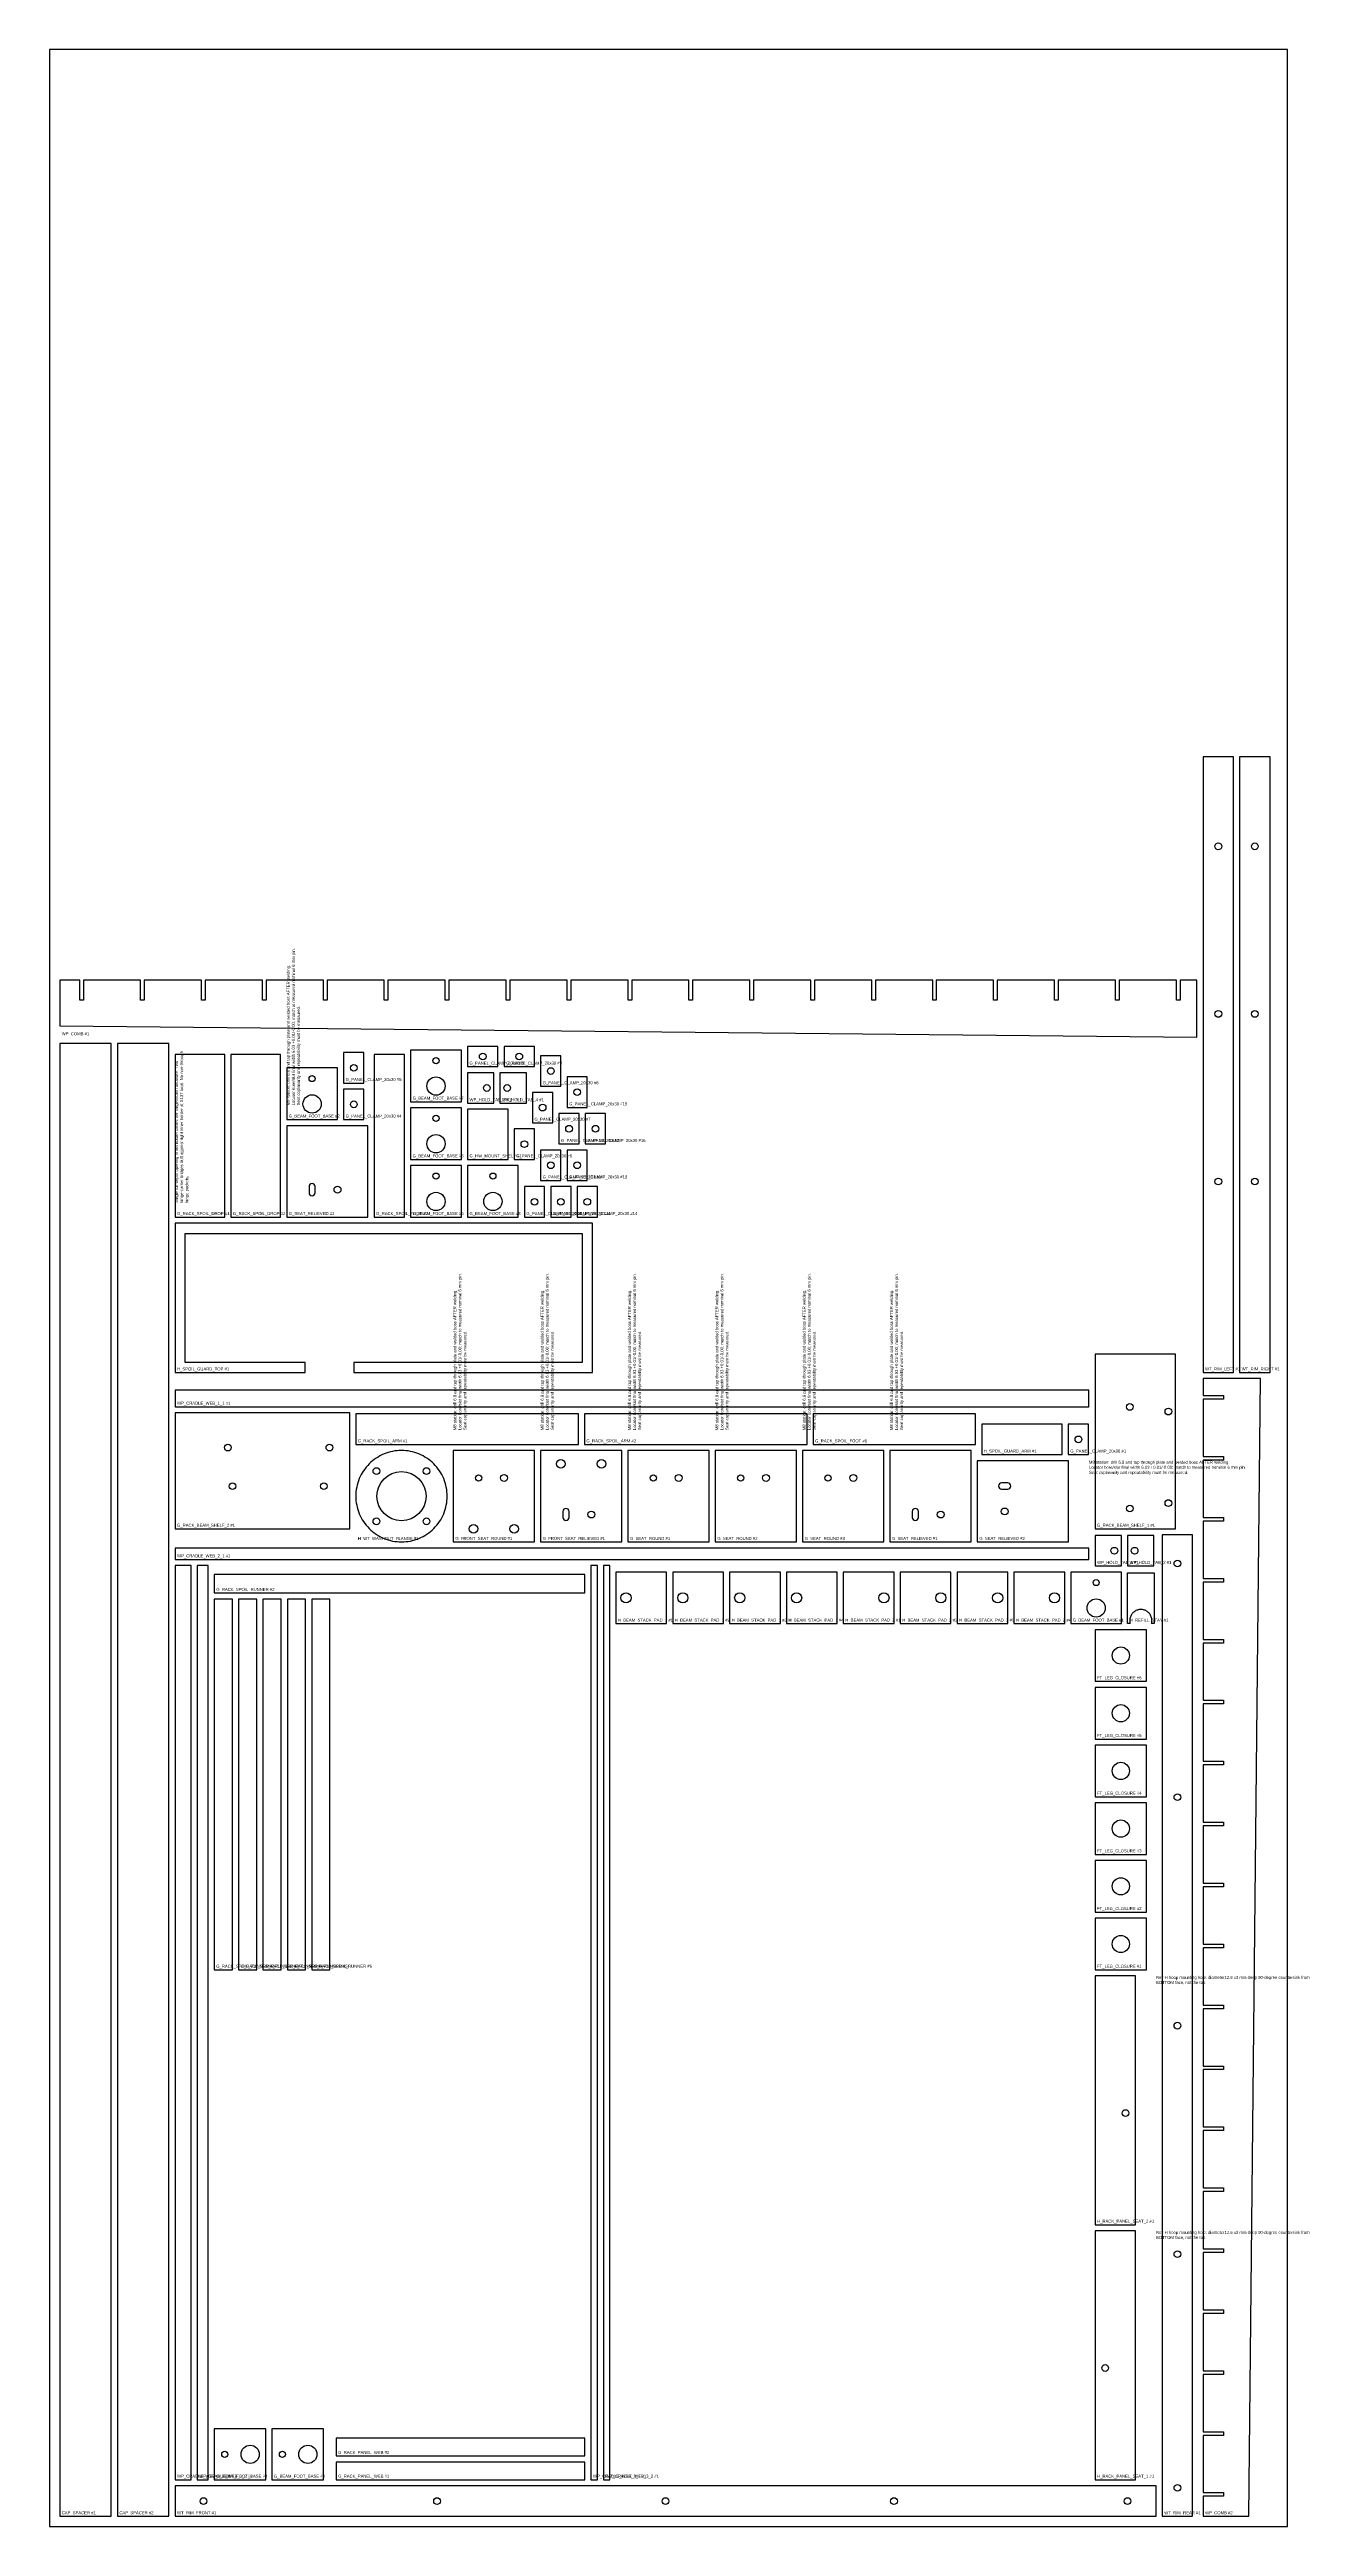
# Model space of a CAD drawing. Header units: millimetres. Extents: x 0 to 1236, y 0 to 2438.
import ezdxf

# ---------------------------------------------------------------- set-up
doc = ezdxf.new("R2010")
doc.units = ezdxf.units.MM
for name, color, linetype in [('CUT_HOLES', 7, 'Continuous'), ('CUT_OUTER', 7, 'Continuous'), ('MACHINING_NOTES', 7, 'Continuous'), ('PART_MARK_NO_CUT', 7, 'Continuous'), ('STOCK_NO_CUT', 7, 'Continuous')]:
    doc.layers.add(name, color=color, linetype=linetype)

msp = doc.modelspace()

# ---------------------------------------------------------------- linework, layer by layer
at = {"layer": 'CUT_HOLES'}
for points in [[(261.6, 1313), (261.6, 1319, 1), (255.6, 1319), (255.6, 1313, 1)], [(937.6, 1021.2), (943.6, 1021.2, 1), (943.6, 1027.3), (937.6, 1027.3, 1)], [(511.6, 993.3), (511.6, 999.2, 1), (505.6, 999.2), (505.6, 993.3, 1)], [(855.6, 993.3), (855.6, 999.2, 1), (849.6, 999.2), (849.6, 993.3, 1)]]:
    msp.add_lwpolyline(points, format="xyb", close=True, dxfattribs=at)
for centre, radius in [((1151, 1654), 3.3), ((1187, 1654), 3.3), ((1151, 1489), 3.3), ((1187, 1489), 3.3), ((299.6, 1436), 3.3), ((380.6, 1443), 3), ((426.6, 1447.1), 3.3), ((462.6, 1447.1), 3.3), ((258.6, 1425.4), 3), ((380.6, 1418), 9), ((430.6, 1416.1), 3.3), ((450.6, 1416.1), 3.3), ((493.6, 1432.8), 3.3), ((519.6, 1412), 3.3), ((258.6, 1400.4), 9), ((299.6, 1400), 3.3), ((485.6, 1396.8), 3.3), ((380.6, 1361.2), 9), ((380.6, 1386.2), 3), ((511.6, 1376), 3.3), ((537.6, 1376), 3.3), ((467.6, 1360.8), 3.3), ((493.6, 1340), 3.3), ((519.6, 1340), 3.3), ((283.6, 1316), 3.4), ((380.6, 1329.4), 3), ((436.6, 1329.4), 3), ((1151, 1324), 3.3), ((1187, 1324), 3.3), ((380.6, 1304.4), 9), ((436.6, 1304.4), 9), ((477.6, 1304), 3.3), ((503.6, 1304), 3.3), ((529.6, 1304), 3.3), ((1063.8, 1102.1), 3.3), ((1101.8, 1097.5), 3.3), ((1013.2, 1070.2), 3.3), ((175.6, 1062.1), 3.3), ((275.6, 1062.1), 3.3), ((503.6, 1046.2), 4.25), ((543.6, 1046.2), 4.25), ((180.2, 1024.1), 3.3), ((270.2, 1024.1), 3.3), ((321.9, 1039), 3.3), ((346.6, 1014.2), 24.2), ((371.3, 1039), 3.3), ((422.6, 1032.2), 3.02), ((447.6, 1032.2), 3.4), ((594.6, 1032.2), 3.02), ((619.6, 1032.2), 3.4), ((680.6, 1032.2), 3.02), ((705.6, 1032.2), 3.4), ((766.6, 1032.2), 3.02), ((791.6, 1032.2), 3.4), ((940.6, 999.2), 3.4), ((1063.8, 1002.1), 3.3), ((1101.8, 1007.5), 3.3), ((321.9, 989.5), 3.3), ((371.3, 989.5), 3.3), ((417.6, 982.2), 4.25), ((457.6, 982.2), 4.25), ((533.6, 996.2), 3.4), ((877.6, 996.2), 3.4), ((1048.6, 960.6), 3.3), ((1068.6, 960.6), 3.3), ((1110.7, 948), 3.3), ((1030.7, 929.2), 3), ((567.7, 914.2), 5), ((623.7, 914.2), 5), ((679.7, 914.2), 5), ((735.7, 914.2), 5), ((821.7, 914.2), 5), ((877.7, 914.2), 5), ((933.7, 914.2), 5), ((989.7, 914.2), 5), ((1030.7, 904.2), 9), ((1055, 857.4), 8.5), ((1055, 800.6), 8.5), ((1055, 743.8), 8.5), ((1110.7, 718), 3.3), ((1055, 687), 8.5), ((1055, 630.2), 8.5), ((1055, 573.4), 8.5), ((1110.7, 493), 3.3), ((1059.6, 407), 3.3), ((1110.7, 268), 3.3), ((1039.6, 156), 3.3), ((172.6, 71), 3), ((197.6, 71), 9), ((229.4, 71), 3), ((254.4, 71), 9), ((151.6, 25), 3.3), ((381.6, 25), 3.3), ((606.6, 25), 3.3), ((831.6, 25), 3.3), ((1061.6, 25), 3.3), ((1110.7, 38), 3.3)]:
    msp.add_circle(centre, radius, dxfattribs=at)
at = {"layer": 'CUT_OUTER'}
for points in [[(1136, 1136), (1166, 1136), (1166, 1742.1), (1136, 1742.1)], [(1172, 1136), (1202, 1136), (1202, 1742.1), (1172, 1742.1)], [(10, 1477.2), (1130, 1466), (1130, 1522.4), (1113.3, 1522.4), (1113.3, 1502.4), (1109.7, 1502.4), (1109.7, 1522.4), (1053.3, 1522.4), (1053.3, 1502.4), (1049.7, 1502.4), (1049.7, 1522.4), (993.3, 1522.4), (993.3, 1502.4), (989.7, 1502.4), (989.7, 1522.4), (933.3, 1522.4), (933.3, 1502.4), (929.7, 1502.4), (929.7, 1522.4), (873.3, 1522.4), (873.3, 1502.4), (869.7, 1502.4), (869.7, 1522.4), (813.3, 1522.4), (813.3, 1502.4), (809.7, 1502.4), (809.7, 1522.4), (753.3, 1522.4), (753.3, 1502.4), (749.7, 1502.4), (749.7, 1522.4), (693.3, 1522.4), (693.3, 1502.4), (689.7, 1502.4), (689.7, 1522.4), (633.3, 1522.4), (633.3, 1502.4), (629.7, 1502.4), (629.7, 1522.4), (573.3, 1522.4), (573.3, 1502.4), (569.7, 1502.4), (569.7, 1522.4), (513.3, 1522.4), (513.3, 1502.4), (509.7, 1502.4), (509.7, 1522.4), (453.3, 1522.4), (453.3, 1502.4), (449.7, 1502.4), (449.7, 1522.4), (393.3, 1522.4), (393.3, 1502.4), (389.7, 1502.4), (389.7, 1522.4), (333.3, 1522.4), (333.3, 1502.4), (329.7, 1502.4), (329.7, 1522.4), (273.3, 1522.4), (273.3, 1502.4), (269.7, 1502.4), (269.7, 1522.4), (213.3, 1522.4), (213.3, 1502.4), (209.7, 1502.4), (209.7, 1522.4), (153.3, 1522.4), (153.3, 1502.4), (149.7, 1502.4), (149.7, 1522.4), (93.3, 1522.4), (93.3, 1502.4), (89.7, 1502.4), (89.7, 1522.4), (33.3, 1522.4), (33.3, 1502.4), (29.7, 1502.4), (29.7, 1522.4), (10, 1522.4)], [(10, 10), (60.8, 10), (60.8, 1460), (10, 1460)], [(66.8, 10), (117.6, 10), (117.6, 1460), (66.8, 1460)], [(172.6, 1289), (172.6, 1449), (123.6, 1449), (123.6, 1289)], [(227.6, 1289), (227.6, 1449), (178.6, 1449), (178.6, 1289)], [(289.6, 1421), (309.6, 1421), (309.6, 1451), (289.6, 1451)], [(349.6, 1289), (349.6, 1449), (319.6, 1449), (319.6, 1289)], [(355.6, 1402.6), (405.6, 1402.6), (405.6, 1453.4), (355.6, 1453.4)], [(441.6, 1437.1), (441.6, 1457.1), (411.6, 1457.1), (411.6, 1437.1)], [(477.6, 1437.1), (477.6, 1457.1), (447.6, 1457.1), (447.6, 1437.1)], [(483.6, 1417.8), (503.6, 1417.8), (503.6, 1447.8), (483.6, 1447.8)], [(233.6, 1385), (283.6, 1385), (283.6, 1435.8), (233.6, 1435.8)], [(289.6, 1385), (309.6, 1385), (309.6, 1415), (289.6, 1415)], [(411.6, 1401.1), (437.6, 1401.1), (437.6, 1431.1), (411.6, 1431.1)], [(443.6, 1401.1), (469.6, 1401.1), (469.6, 1431.1), (443.6, 1431.1)], [(509.6, 1397), (529.6, 1397), (529.6, 1427), (509.6, 1427)], [(355.6, 1345.8), (405.6, 1345.8), (405.6, 1396.6), (355.6, 1396.6)], [(451.6, 1345.8), (451.6, 1395.1), (411.6, 1395.1), (411.6, 1345.8)], [(475.6, 1381.8), (495.6, 1381.8), (495.6, 1411.8), (475.6, 1411.8)], [(501.6, 1361), (521.6, 1361), (521.6, 1391), (501.6, 1391)], [(527.6, 1361), (547.6, 1361), (547.6, 1391), (527.6, 1391)], [(313.6, 1289), (313.6, 1379), (233.6, 1379), (233.6, 1289)], [(457.6, 1345.8), (477.6, 1345.8), (477.6, 1375.8), (457.6, 1375.8)], [(483.6, 1325), (503.6, 1325), (503.6, 1355), (483.6, 1355)], [(509.6, 1325), (529.6, 1325), (529.6, 1355), (509.6, 1355)], [(355.6, 1289), (405.6, 1289), (405.6, 1339.8), (355.6, 1339.8)], [(411.6, 1289), (461.6, 1289), (461.6, 1339.8), (411.6, 1339.8)], [(467.6, 1289), (487.6, 1289), (487.6, 1319), (467.6, 1319)], [(493.6, 1289), (513.6, 1289), (513.6, 1319), (493.6, 1319)], [(519.6, 1289), (539.6, 1289), (539.6, 1319), (519.6, 1319)], [(534.6, 1136), (534.6, 1283), (123.6, 1283), (123.6, 1136), (251.6, 1136), (251.6, 1146), (133.6, 1146), (133.6, 1273), (524.6, 1273), (524.6, 1146), (299.6, 1146), (299.6, 1136)], [(1029.6, 982.1), (1108.8, 982.1), (1108.8, 1154.1), (1029.6, 1154.1)], [(1181.2, 10), (1192.4, 1130), (1136, 1130), (1136, 1113.3), (1156, 1113.3), (1156, 1109.7), (1136, 1109.7), (1136, 1053.3), (1156, 1053.3), (1156, 1049.7), (1136, 1049.7), (1136, 993.3), (1156, 993.3), (1156, 989.7), (1136, 989.7), (1136, 933.3), (1156, 933.3), (1156, 929.7), (1136, 929.7), (1136, 873.3), (1156, 873.3), (1156, 869.7), (1136, 869.7), (1136, 813.3), (1156, 813.3), (1156, 809.7), (1136, 809.7), (1136, 753.3), (1156, 753.3), (1156, 749.7), (1136, 749.7), (1136, 693.3), (1156, 693.3), (1156, 689.7), (1136, 689.7), (1136, 633.3), (1156, 633.3), (1156, 629.7), (1136, 629.7), (1136, 573.3), (1156, 573.3), (1156, 569.7), (1136, 569.7), (1136, 513.3), (1156, 513.3), (1156, 509.7), (1136, 509.7), (1136, 453.3), (1156, 453.3), (1156, 449.7), (1136, 449.7), (1136, 393.3), (1156, 393.3), (1156, 389.7), (1136, 389.7), (1136, 333.3), (1156, 333.3), (1156, 329.7), (1136, 329.7), (1136, 273.3), (1156, 273.3), (1156, 269.7), (1136, 269.7), (1136, 213.3), (1156, 213.3), (1156, 209.7), (1136, 209.7), (1136, 153.3), (1156, 153.3), (1156, 149.7), (1136, 149.7), (1136, 93.3), (1156, 93.3), (1156, 89.7), (1136, 89.7), (1136, 33.3), (1156, 33.3), (1156, 29.7), (1136, 29.7), (1136, 10)], [(123.6, 1102.3), (1023.6, 1102.3), (1023.6, 1118.5), (123.6, 1118.5)], [(295.6, 982.1), (295.6, 1096.3), (123.6, 1096.3), (123.6, 982.1)], [(301.6, 1065.2), (520.8, 1065.2), (520.8, 1095.2), (301.6, 1095.2)], [(526.8, 1065.2), (746, 1065.2), (746, 1095.2), (526.8, 1095.2)], [(752, 1065.2), (912, 1065.2), (912, 1095.2), (752, 1095.2)], [(918, 1055.2), (997.2, 1055.2), (997.2, 1085.2), (918, 1085.2)], [(1003.2, 1055.2), (1023.2, 1055.2), (1023.2, 1085.2), (1003.2, 1085.2)], [(391.6, 1014.2), (391.5, 1016.4), (391.4, 1018.7), (391.1, 1020.8), (390.7, 1023), (390.3, 1025.2), (389.7, 1027.3), (389, 1029.4), (388.2, 1031.5), (387.3, 1033.5), (386.3, 1035.5), (385.2, 1037.4), (384, 1039.2), (382.7, 1041), (381.4, 1042.8), (379.9, 1044.5), (378.4, 1046.1), (376.8, 1047.6), (375.1, 1049), (373.4, 1050.4), (371.6, 1051.7), (369.7, 1052.8), (367.8, 1053.9), (365.8, 1054.9), (363.8, 1055.8), (361.8, 1056.6), (359.7, 1057.3), (357.5, 1057.9), (355.4, 1058.4), (353.2, 1058.8), (351, 1059), (348.8, 1059.2), (346.6, 1059.2), (344.4, 1059.2), (342.2, 1059), (340, 1058.8), (337.8, 1058.4), (335.7, 1057.9), (333.5, 1057.3), (331.4, 1056.6), (329.4, 1055.8), (327.4, 1054.9), (325.4, 1053.9), (323.5, 1052.8), (321.6, 1051.7), (319.8, 1050.4), (318.1, 1049), (316.4, 1047.6), (314.8, 1046.1), (313.3, 1044.5), (311.8, 1042.8), (310.5, 1041), (309.2, 1039.2), (308, 1037.4), (306.9, 1035.5), (305.9, 1033.5), (305, 1031.5), (304.2, 1029.4), (303.5, 1027.3), (302.9, 1025.2), (302.5, 1023), (302.1, 1020.8), (301.8, 1018.7), (301.7, 1016.4), (301.6, 1014.2), (301.7, 1012), (301.8, 1009.8), (302.1, 1007.6), (302.5, 1005.5), (302.9, 1003.3), (303.5, 1001.2), (304.2, 999.1), (305, 997), (305.9, 995), (306.9, 993), (308, 991.1), (309.2, 989.2), (310.5, 987.4), (311.8, 985.7), (313.3, 984), (314.8, 982.4), (316.4, 980.9), (318.1, 979.5), (319.8, 978.1), (321.6, 976.8), (323.5, 975.6), (325.4, 974.6), (327.4, 973.6), (329.4, 972.7), (331.4, 971.9), (333.5, 971.2), (335.7, 970.6), (337.8, 970.1), (340, 969.7), (342.2, 969.5), (344.4, 969.3), (346.6, 969.2), (348.8, 969.3), (351, 969.5), (353.2, 969.7), (355.4, 970.1), (357.5, 970.6), (359.7, 971.2), (361.8, 971.9), (363.8, 972.7), (365.8, 973.6), (367.8, 974.6), (369.7, 975.6), (371.6, 976.8), (373.4, 978.1), (375.1, 979.5), (376.8, 980.9), (378.4, 982.4), (379.9, 984), (381.4, 985.7), (382.7, 987.4), (384, 989.2), (385.2, 991.1), (386.3, 993), (387.3, 995), (388.2, 997), (389, 999.1), (389.7, 1001.2), (390.3, 1003.3), (390.7, 1005.5), (391.1, 1007.6), (391.4, 1009.8), (391.5, 1012)], [(477.6, 969.2), (477.6, 1059.2), (397.6, 1059.2), (397.6, 969.2)], [(563.6, 969.2), (563.6, 1059.2), (483.6, 1059.2), (483.6, 969.2)], [(649.6, 969.2), (649.6, 1059.2), (569.6, 1059.2), (569.6, 969.2)], [(735.6, 969.2), (735.6, 1059.2), (655.6, 1059.2), (655.6, 969.2)], [(821.6, 969.2), (821.6, 1059.2), (741.6, 1059.2), (741.6, 969.2)], [(907.6, 969.2), (907.6, 1059.2), (827.6, 1059.2), (827.6, 969.2)], [(913.6, 969.2), (1003.6, 969.2), (1003.6, 1049.2), (913.6, 1049.2)], [(1029.6, 945.6), (1055.6, 945.6), (1055.6, 975.6), (1029.6, 975.6)], [(1061.6, 945.6), (1087.6, 945.6), (1087.6, 975.6), (1061.6, 975.6)], [(1125.7, 10), (1125.7, 976.1), (1095.7, 976.1), (1095.7, 10)], [(123.6, 952), (1023.6, 952), (1023.6, 963.2), (123.6, 963.2)], [(139.4, 46), (139.4, 946), (123.6, 946), (123.6, 46)], [(156.2, 46), (156.2, 946), (145.4, 946), (145.4, 46)], [(527.2, 919), (527.2, 937), (162.2, 937), (162.2, 919)], [(539.7, 46), (539.7, 946), (533.2, 946), (533.2, 46)], [(551.7, 46), (551.7, 946), (545.7, 946), (545.7, 46)], [(557.7, 888.8), (607.7, 888.8), (607.7, 939.6), (557.7, 939.6)], [(613.7, 888.8), (663.7, 888.8), (663.7, 939.6), (613.7, 939.6)], [(669.7, 888.8), (719.7, 888.8), (719.7, 939.6), (669.7, 939.6)], [(725.7, 888.8), (775.7, 888.8), (775.7, 939.6), (725.7, 939.6)], [(781.7, 888.8), (831.7, 888.8), (831.7, 939.6), (781.7, 939.6)], [(837.7, 888.8), (887.7, 888.8), (887.7, 939.6), (837.7, 939.6)], [(893.7, 888.8), (943.7, 888.8), (943.7, 939.6), (893.7, 939.6)], [(949.7, 888.8), (999.7, 888.8), (999.7, 939.6), (949.7, 939.6)], [(1005.7, 888.8), (1055.7, 888.8), (1055.7, 939.6), (1005.7, 939.6)], [(1061.7, 888.8), (1061.7, 938.8), (1087.7, 938.8), (1087.7, 888.8), (1085.2, 888.8), (1085.4, 889.6), (1085.5, 890.4), (1085.6, 891.3), (1085.6, 892.1), (1085.6, 893), (1085.4, 893.8), (1085.3, 894.6), (1085, 895.4), (1084.7, 896.2), (1084.3, 897), (1083.9, 897.7), (1083.4, 898.4), (1082.9, 899), (1082.3, 899.7), (1081.7, 900.2), (1081, 900.7), (1080.3, 901.2), (1079.6, 901.6), (1078.8, 901.9), (1078, 902.2), (1077.2, 902.5), (1076.4, 902.6), (1075.6, 902.7), (1074.7, 902.7), (1073.9, 902.7), (1073, 902.6), (1072.2, 902.5), (1071.4, 902.2), (1070.6, 901.9), (1069.8, 901.6), (1069.1, 901.2), (1068.4, 900.7), (1067.7, 900.2), (1067.1, 899.7), (1066.5, 899), (1066, 898.4), (1065.5, 897.7), (1065.1, 897), (1064.7, 896.2), (1064.4, 895.4), (1064.2, 894.6), (1064, 893.8), (1063.9, 893), (1063.8, 892.1), (1063.8, 891.3), (1063.9, 890.4), (1064, 889.6), (1064.3, 888.8)], [(162.2, 548), (180.2, 548), (180.2, 913), (162.2, 913)], [(186.2, 548), (204.2, 548), (204.2, 913), (186.2, 913)], [(210.2, 548), (228.2, 548), (228.2, 913), (210.2, 913)], [(234.2, 548), (252.2, 548), (252.2, 913), (234.2, 913)], [(258.2, 548), (276.2, 548), (276.2, 913), (258.2, 913)], [(1029.6, 832), (1080.4, 832), (1080.4, 882.8), (1029.6, 882.8)], [(1029.6, 775.2), (1080.4, 775.2), (1080.4, 826), (1029.6, 826)], [(1029.6, 718.4), (1080.4, 718.4), (1080.4, 769.2), (1029.6, 769.2)], [(1029.6, 661.6), (1080.4, 661.6), (1080.4, 712.4), (1029.6, 712.4)], [(1029.6, 604.8), (1080.4, 604.8), (1080.4, 655.6), (1029.6, 655.6)], [(1029.6, 548), (1080.4, 548), (1080.4, 598.8), (1029.6, 598.8)], [(1029.6, 297), (1069.6, 297), (1069.6, 542), (1029.6, 542)], [(1029.6, 46), (1069.6, 46), (1069.6, 291), (1029.6, 291)], [(213, 46), (213, 96), (162.2, 96), (162.2, 46)], [(269.8, 46), (269.8, 96), (219, 96), (219, 46)], [(282.2, 69.4), (527.2, 69.4), (527.2, 86.8), (282.2, 86.8)], [(282.2, 46), (527.2, 46), (527.2, 63.4), (282.2, 63.4)], [(123.6, 10), (1089.7, 10), (1089.7, 40), (123.6, 40)]]:
    msp.add_lwpolyline(points, close=True, dxfattribs=at)
at = {"layer": 'STOCK_NO_CUT'}
msp.add_lwpolyline([(0, 0), (1219.2, 0), (1219.2, 2438.4), (0, 2438.4)], close=True, dxfattribs=at)

# ---------------------------------------------------------------- texts
at = {"layer": 'MACHINING_NOTES', "char_height": 3, "width": 150, "attachment_point": 1, "rotation": 90}
for s, insert in [('M8 station: drill 6.8 and tap through plate and welded boss AFTER welding.\\PLocator bore/slot final width 6.03 +0.01/-0.00; match to measured nominal 6 mm pin. Seat coplanarity and repeatability must be measured.', (233.6, 1399)), ('Single full-depth opening in left border clears the hinge/index hardware. Two hinge-carrier bridges butt against right inner border at X137 local. No non-through hinge pockets.', (123.6, 1303)), ('M8 station: drill 6.8 and tap through plate and welded boss AFTER welding.\\PLocator bore/slot final width 6.03 +0.01/-0.00; match to measured nominal 6 mm pin. Seat coplanarity and repeatability must be measured.', (397.6, 1079.2)), ('M8 station: drill 6.8 and tap through plate and welded boss AFTER welding.\\PLocator bore/slot final width 6.03 +0.01/-0.00; match to measured nominal 6 mm pin. Seat coplanarity and repeatability must be measured.', (483.6, 1079.2)), ('M8 station: drill 6.8 and tap through plate and welded boss AFTER welding.\\PLocator bore/slot final width 6.03 +0.01/-0.00; match to measured nominal 6 mm pin. Seat coplanarity and repeatability must be measured.', (569.6, 1079.2)), ('M8 station: drill 6.8 and tap through plate and welded boss AFTER welding.\\PLocator bore/slot final width 6.03 +0.01/-0.00; match to measured nominal 6 mm pin. Seat coplanarity and repeatability must be measured.', (655.6, 1079.2)), ('M8 station: drill 6.8 and tap through plate and welded boss AFTER welding.\\PLocator bore/slot final width 6.03 +0.01/-0.00; match to measured nominal 6 mm pin. Seat coplanarity and repeatability must be measured.', (741.6, 1079.2)), ('M8 station: drill 6.8 and tap through plate and welded boss AFTER welding.\\PLocator bore/slot final width 6.03 +0.01/-0.00; match to measured nominal 6 mm pin. Seat coplanarity and repeatability must be measured.', (827.6, 1079.2))]:
    msp.add_mtext(s, dxfattribs=dict(at, insert=insert))
at = {"layer": 'MACHINING_NOTES', "char_height": 3, "width": 150, "attachment_point": 1}
for s, insert in [('M8 station: drill 6.8 and tap through plate and welded boss AFTER welding.\\PLocator bore/slot final width 6.03 +0.01/-0.00; match to measured nominal 6 mm pin. Seat coplanarity and repeatability must be measured.', (1023.6, 1049.2)), ('Rev H hoop mounting hole: diameter12.6 x3 mm deep 90-degree countersink from BOTTOM face, not the top.', (1089.6, 542)), ('Rev H hoop mounting hole: diameter12.6 x3 mm deep 90-degree countersink from BOTTOM face, not the top.', (1089.6, 291))]:
    msp.add_mtext(s, dxfattribs=dict(at, insert=insert))
at = {"layer": 'PART_MARK_NO_CUT'}
for s, p in [('WP_COMB #1', (12, 1468)), ('G_PANEL_CLAMP_20x30 #2', (413.6, 1439.1)), ('G_PANEL_CLAMP_20x30 #3', (449.6, 1439.1)), ('G_PANEL_CLAMP_20x30 #5', (291.6, 1423)), ('G_PANEL_CLAMP_20x30 #8', (485.6, 1419.8)), ('G_BEAM_FOOT_BASE #2', (235.6, 1387)), ('G_PANEL_CLAMP_20x30 #4', (291.6, 1387)), ('G_BEAM_FOOT_BASE #7', (357.6, 1404.6)), ('WP_HOLD_TAB_3 #1', (413.6, 1403.1)), ('WP_HOLD_TAB_4 #1', (445.6, 1403.1)), ('G_PANEL_CLAMP_20x30 #15', (511.6, 1399)), ('G_PANEL_CLAMP_20x30 #7', (477.6, 1383.8)), ('G_PANEL_CLAMP_20x30 #12', (503.6, 1363)), ('G_PANEL_CLAMP_20x30 #16', (529.6, 1363)), ('G_BEAM_FOOT_BASE #6', (357.6, 1347.8)), ('G_HW_MOUNT_SHELF #1', (413.6, 1347.8)), ('G_PANEL_CLAMP_20x30 #6', (459.6, 1347.8)), ('G_PANEL_CLAMP_20x30 #10', (485.6, 1327)), ('G_PANEL_CLAMP_20x30 #13', (511.6, 1327)), ('G_RACK_SPOIL_DROP #1', (125.6, 1291)), ('G_RACK_SPOIL_DROP #2', (180.6, 1291)), ('G_SEAT_RELIEVED #3', (235.6, 1291)), ('G_RACK_SPOIL_FOOT #2', (321.6, 1291)), ('G_BEAM_FOOT_BASE #5', (357.6, 1291)), ('G_BEAM_FOOT_BASE #8', (413.6, 1291)), ('G_PANEL_CLAMP_20x30 #9', (469.6, 1291)), ('G_PANEL_CLAMP_20x30 #11', (495.6, 1291)), ('G_PANEL_CLAMP_20x30 #14', (521.6, 1291)), ('H_SPOIL_GUARD_TOP #1', (125.6, 1138)), ('WT_RIM_LEFT #1', (1138, 1138)), ('WT_RIM_RIGHT #1', (1174, 1138)), ('WP_CRADLE_WEB_1_1 #1', (125.6, 1104.3)), ('G_RACK_SPOIL_ARM #1', (303.6, 1067.2)), ('G_RACK_SPOIL_ARM #2', (528.8, 1067.2)), ('G_RACK_SPOIL_FOOT #1', (754, 1067.2)), ('H_SPOIL_GUARD_ARM #1', (920, 1057.2)), ('G_PANEL_CLAMP_20x30 #1', (1005.2, 1057.2)), ('G_RACK_BEAM_SHELF_2 #1', (125.6, 984.1)), ('G_RACK_BEAM_SHELF_1 #1', (1031.6, 984.1)), ('WP_CRADLE_WEB_2_1 #1', (125.6, 954)), ('H_WT_WASHOUT_FLANGE #1', (303.6, 971.2)), ('G_FRONT_SEAT_ROUND #1', (399.6, 971.2)), ('G_FRONT_SEAT_RELIEVED #1', (485.6, 971.2)), ('G_SEAT_ROUND #1', (571.6, 971.2)), ('G_SEAT_ROUND #2', (657.6, 971.2)), ('G_SEAT_ROUND #3', (743.6, 971.2)), ('G_SEAT_RELIEVED #1', (829.6, 971.2)), ('G_SEAT_RELIEVED #2', (915.6, 971.2)), ('WP_HOLD_TAB_1 #1', (1031.6, 947.6)), ('WP_HOLD_TAB_2 #1', (1063.6, 947.6)), ('G_RACK_SPOIL_RUNNER #2', (164.2, 921)), ('H_BEAM_STACK_PAD_1 #1', (559.7, 890.8)), ('H_BEAM_STACK_PAD_1 #2', (615.7, 890.8)), ('H_BEAM_STACK_PAD_1 #3', (671.7, 890.8)), ('H_BEAM_STACK_PAD_1 #4', (727.7, 890.8)), ('H_BEAM_STACK_PAD_2 #1', (783.7, 890.8)), ('H_BEAM_STACK_PAD_2 #2', (839.7, 890.8)), ('H_BEAM_STACK_PAD_2 #3', (895.7, 890.8)), ('H_BEAM_STACK_PAD_2 #4', (951.7, 890.8)), ('G_BEAM_FOOT_BASE #1', (1007.7, 890.8)), ('H_REFILL_STAY #1', (1063.7, 890.8)), ('FT_LEG_CLOSURE #6', (1031.6, 834)), ('FT_LEG_CLOSURE #5', (1031.6, 777.2)), ('FT_LEG_CLOSURE #4', (1031.6, 720.4)), ('FT_LEG_CLOSURE #3', (1031.6, 663.6)), ('FT_LEG_CLOSURE #2', (1031.6, 606.8)), ('G_RACK_SPOIL_RUNNER #1', (164.2, 550)), ('G_RACK_SPOIL_RUNNER #3', (188.2, 550)), ('G_RACK_SPOIL_RUNNER #4', (212.2, 550)), ('G_RACK_SPOIL_RUNNER #5', (236.2, 550)), ('G_RACK_SPOIL_RUNNER #6', (260.2, 550)), ('FT_LEG_CLOSURE #1', (1031.6, 550)), ('H_RACK_PANEL_SEAT_2 #1', (1031.6, 299)), ('G_RACK_PANEL_WEB #2', (284.2, 71.4)), ('WP_CRADLE_WEB_1_2 #1', (125.6, 48)), ('WP_CRADLE_WEB_2_2 #1', (147.4, 48)), ('G_BEAM_FOOT_BASE #3', (164.2, 48)), ('G_BEAM_FOOT_BASE #4', (221, 48)), ('G_RACK_PANEL_WEB #1', (284.2, 48)), ('WP_CRADLE_WEB_3_1 #1', (535.2, 48)), ('WP_CRADLE_WEB_3_2 #1', (547.7, 48)), ('H_RACK_PANEL_SEAT_1 #1', (1031.6, 48)), ('CAP_SPACER #1', (12, 12)), ('CAP_SPACER #2', (68.8, 12)), ('WT_RIM_FRONT #1', (125.6, 12)), ('WT_RIM_REAR #1', (1097.7, 12)), ('WP_COMB #2', (1138, 12))]:
    msp.add_text(s, height=3, dxfattribs=at).set_placement(p)

doc.saveas('drawing.dxf')
